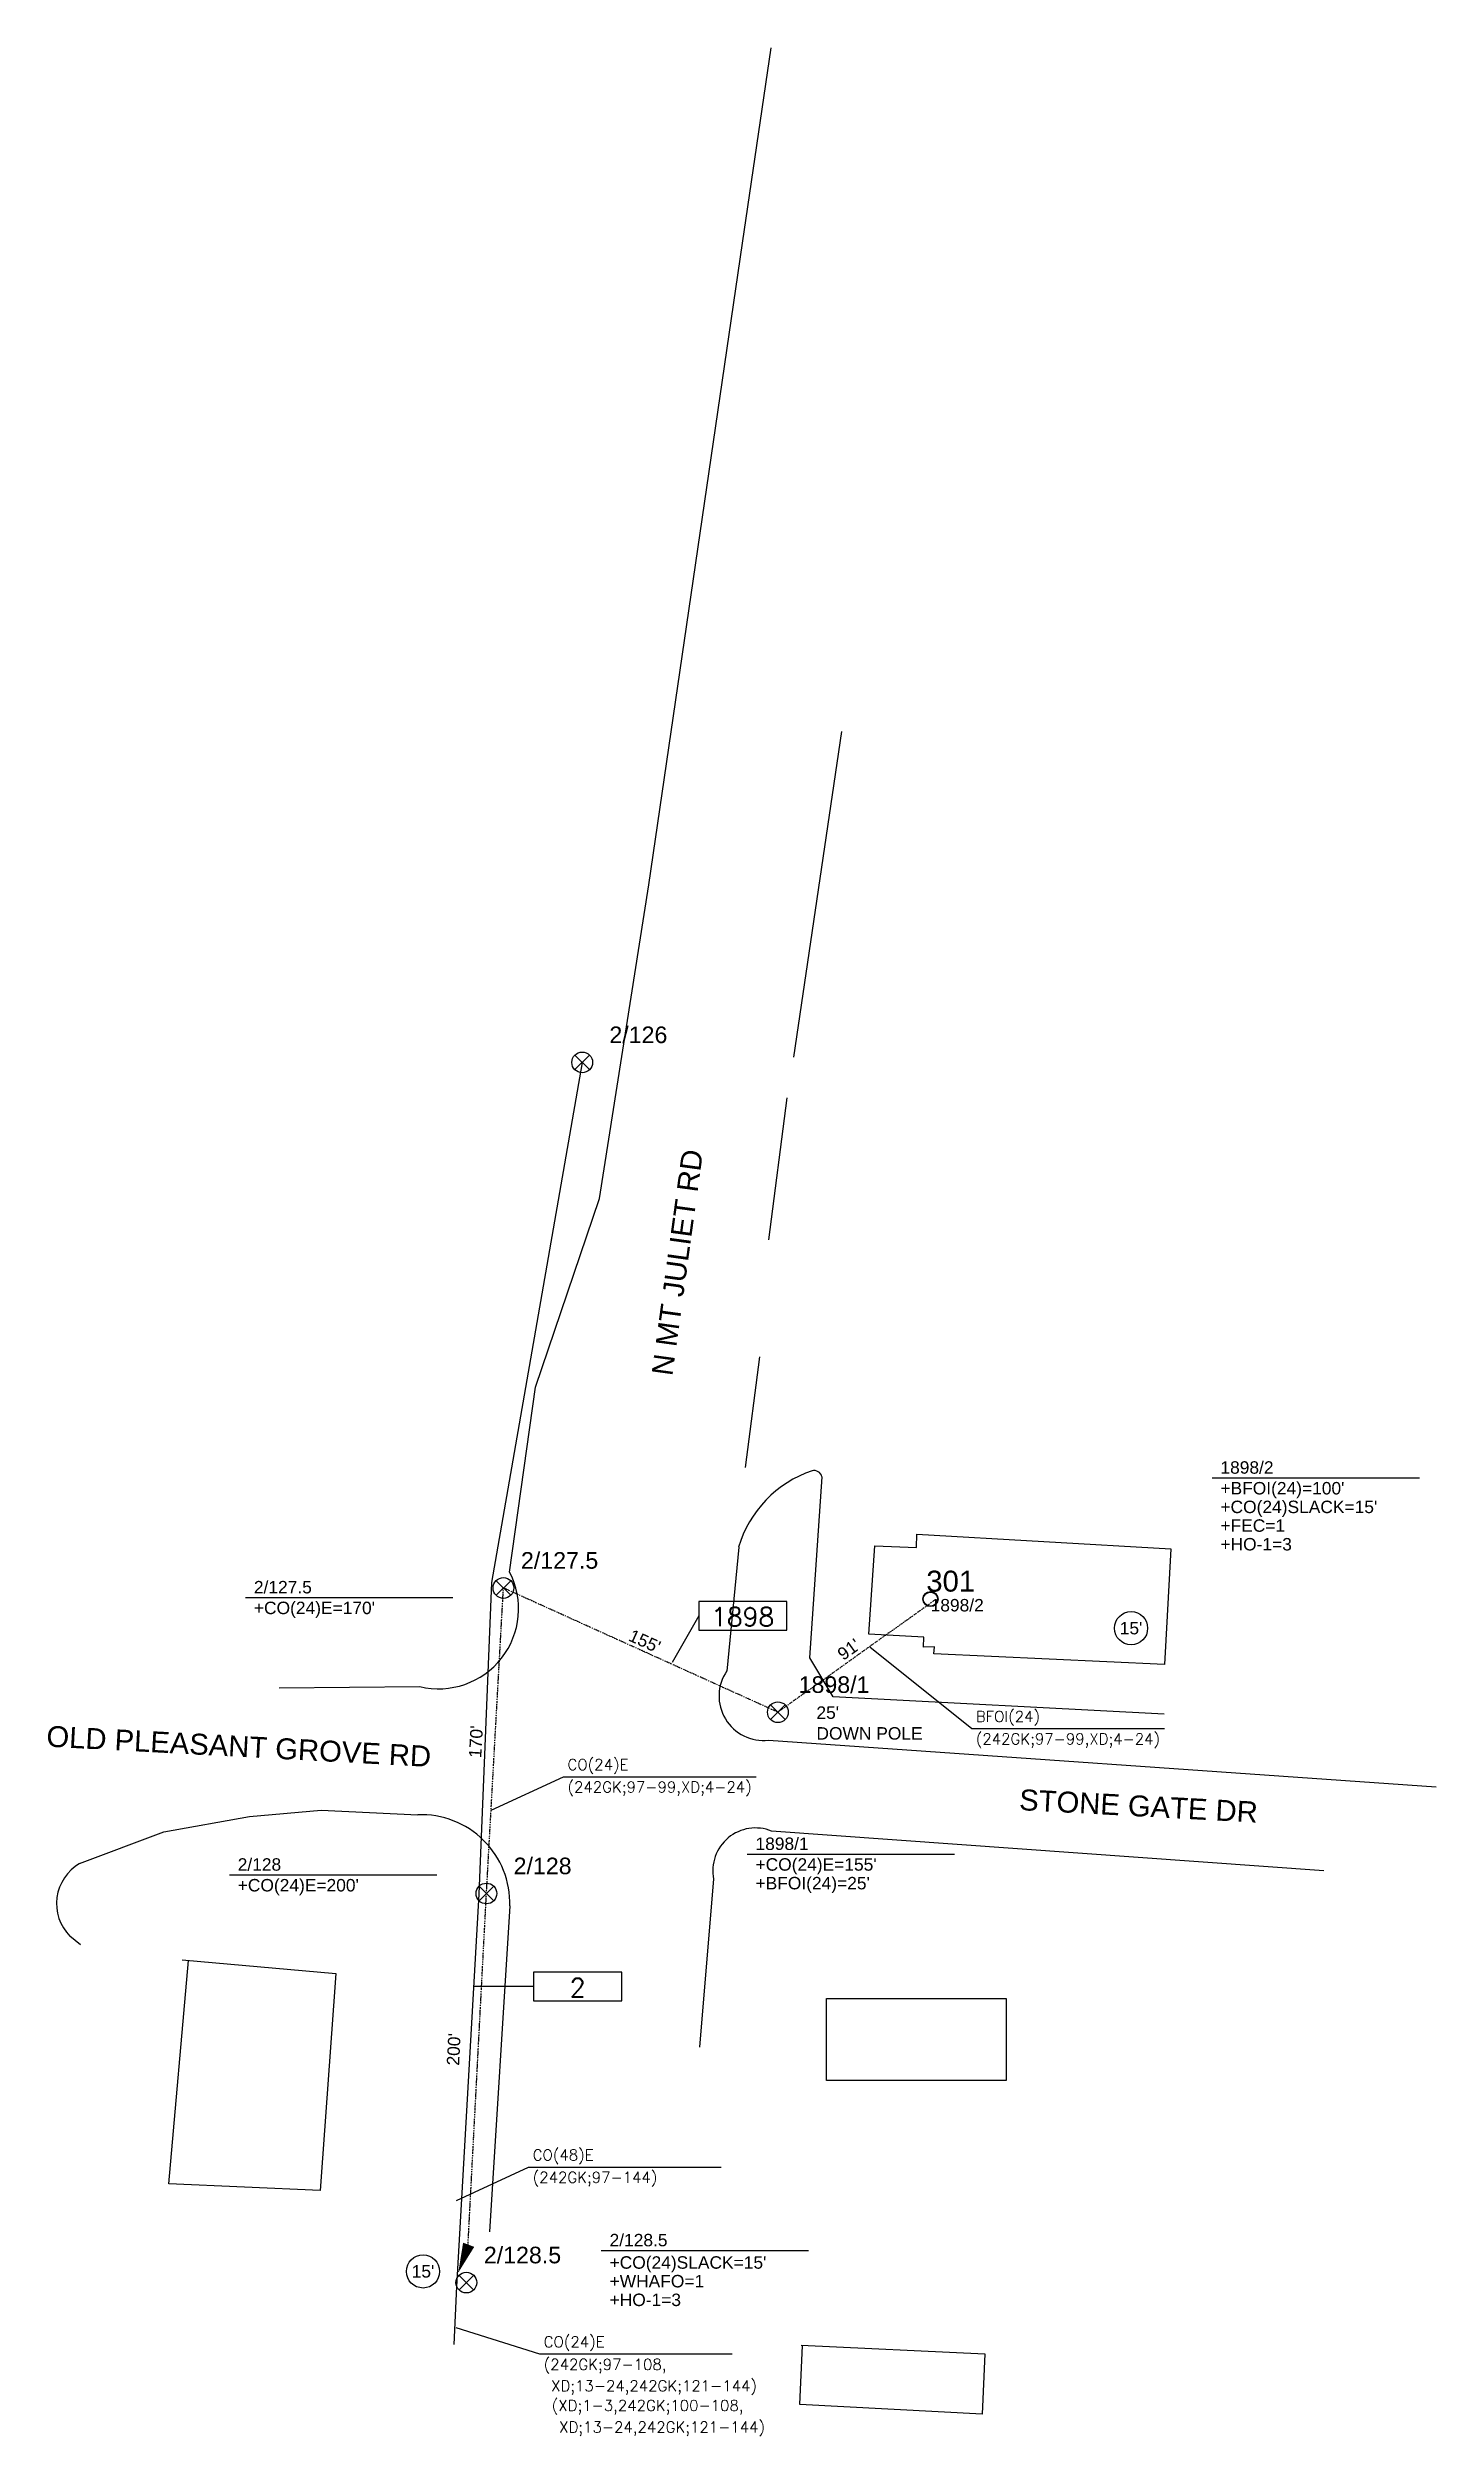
# Model space of a CAD drawing. Header units: inches. Extents: x 29 to 22121, y 36 to 12095.
# Drawn here: x 4219 to 4889, y 6001 to 7152 of the extents above; entities that cross this region are included whole.
import ezdxf
from ezdxf.enums import TextEntityAlignment as Align

# ---------------------------------------------------------------- set-up
doc = ezdxf.new("R2010")
doc.units = ezdxf.units.IN
doc.header["$MEASUREMENT"] = 0
doc.linetypes.add('DASHDOT', pattern=[1, 0.5, -0.25, 0, -0.25])
doc.layers.add('_Annotations', color=1, linetype='Continuous', lineweight=25)
for name, color, linetype in [('EPLNT', 50, 'Continuous'), ('ERTE', 7, 'Continuous'), ('Integrity Building Misc', 6, 'Continuous'), ('Integrity Cable-Aerial', 12, 'DASHDOT'), ('Integrity Cable-Aerial Text', 12, 'Continuous'), ('Integrity Cable-Buried Text', 12, 'Continuous'), ('Integrity Pole-Units', 12, 'Continuous'), ('Integrity Poles-Other', 1, 'Continuous'), ('Integrity Proposed', 12, 'Continuous'), ('Integrity Roads-EOP', 250, 'Continuous'), ('KF24', 3, 'Continuous'), ('PDF_ruthaddr.GA.SiteAddressPoint', 7, 'Continuous'), ('PDF_Text', 7, 'Continuous'), ('PONFOEX', 142, 'Continuous'), ('PRTE', 3, 'Continuous'), ('REDLINES', 12, 'Continuous')]:
    doc.layers.add(name, color=color, linetype=linetype)
doc.styles.add('PDF Arial', font='arial.ttf')
doc.styles.add('SIMP1', font='simplex.shx', dxfattribs={"height": 102})
doc.styles.add('SIMP2', font='SIMPLEX.shx', dxfattribs={"height": 180})
doc.styles.get("Standard").update_dxf_attribs({"font": 'arial.ttf'})

msp = doc.modelspace()

# ---------------------------------------------------------------- texts
at = {"layer": '_Annotations'}
for p in [(4742, 6390.2), (4400.4, 6080.1)]:
    msp.add_text("15'", height=6, dxfattribs=at).set_placement(p, align=Align.MIDDLE)
at = {"layer": '_Annotations', "insert": (4590.2, 6352.5), "char_height": 6, "attachment_point": 1}
msp.add_mtext_dynamic_manual_height_columns("25'\\PDOWN POLE", width=262.556, gutter_width=30, heights=[0], dxfattribs=at)
at = {"layer": 'PDF_Text', "char_height": 10.099, "attachment_point": 7, "style": 'PDF Arial'}
for s, insert, rotation in [('N MT JULIET RD', (4520.8, 6511.5), 82.1995), ('OLD PLEASANT GROVE RD', (4218.5, 6333), 356.9656), ('STONE GATE DR', (4687.8, 6302.4), 356.9656)]:
    msp.add_mtext(s, dxfattribs=dict(at, insert=insert, rotation=rotation))
at = {"layer": 'PDF_Text', "insert": (4643.2, 6407.7), "char_height": 10.1, "attachment_point": 7, "style": 'PDF Arial'}
msp.add_mtext('301', dxfattribs=at)

# ---------------------------------------------------------------- blocks, each defined once
blk = doc.blocks.new('iPole')
for p, q in [((-3.5, 3.5), (3.5, -3.5)), ((-3.5, -3.5), (3.5, 3.5))]:
    blk.add_line(p, q)
blk.add_circle((0, 0), 5)
for tag, p in [('STATUS', (27.1, 24.9)), ('POLENUM', (27.1, 13.3))]:
    blk.add_attdef(tag, text='', height=8).set_placement(p, align=Align.MIDDLE_CENTER)
at = {"flags": 1}
for tag, p in [('OWNER', (26.5, 1)), ('OWNER_NUM', (26.5, -7.5)), ('OTHER_NUM', (26.5, -16)), ('HEIGHT_CLASS', (26.5, -24.5)), ('YEAR', (26.5, -33)), ('LATLONG', (26.5, -41.6)), ('GROUND', (26.5, -50.1))]:
    blk.add_attdef(tag, text='', height=6, dxfattribs=at).set_placement(p, align=Align.MIDDLE_LEFT)
for tag, p in [('NEU', (0.4, -12.4)), ('TF', (0.4, -17.5)), ('LP', (0.4, -22.6)), ('ANTENNA', (0.4, -27.6)), ('SLCIR', (0.4, -32.7)), ('SL', (0.4, -37.7)), ('CATV', (0.4, -42.8)), ('ATT', (0.4, -47.9)), ('TDS', (0.4, -52.9)), ('UTC', (0.4, -58)), ('ZAYO', (0.4, -68.1)), ('CLEC', (0.4, -73.2)), ('XO', (0.4, -63.1)), ('TELCO', (0.4, -78.2)), ('CITY', (0.4, -83.3)), ('TRAFFIC', (0.4, -88.4)), ('OHG', (0.4, -93.4)), ('OTHER', (0.4, -98.5))]:
    blk.add_attdef(tag, text='', height=3.38, dxfattribs=at).set_placement(p, align=Align.BOTTOM_CENTER)
blk = doc.blocks.new('cable_span')
at = {"flags": 1}
for tag, p in [('POLENUM', (0, 18)), ('SEGMENT', (0, 9))]:
    blk.add_attdef(tag, text='', height=6, dxfattribs=at).set_placement(p, align=Align.BOTTOM_CENTER)
blk.add_attdef('LENGTH', text='', height=6).set_placement((0, 0), align=Align.BOTTOM_CENTER)
blk = doc.blocks.new('pole_info')
at = {"flags": 1}
for tag, p in [('POLENUM', (-140, 0)), ('POSITION', (-92.8, 0))]:
    blk.add_attdef(tag, p, '', height=6, dxfattribs=at)
for tag, p in [('ITEM1', (0, 0)), ('ITEM2', (41.8, 0))]:
    blk.add_attdef(tag, p, '', height=6)
blk = doc.blocks.new('pole_unit')
at = {"flags": 1}
for tag, p in [('POLENUM', (-140, 0)), ('POSITION', (-92.8, 0)), ('DWGNUM', (-45.5, 0))]:
    blk.add_attdef(tag, p, '', height=6, dxfattribs=at)
blk.add_attdef('AMOUNT', (0, 0), '', height=6)
blk = doc.blocks.new('DSGE')
at = {"layer": 'EPLNT', "color": 3, "style": 'SIMP1'}
for tag, p in [('FACILITY', (0, 0.087)), ('EXCNT', (0, -0.087)), ('COUNT', (0, -0.231))]:
    blk.add_attdef(tag, text='', height=0.084, dxfattribs=at).set_placement(p, align=Align.MIDDLE_CENTER)
blk = doc.blocks.new('ROUTEF')
at = {"layer": 'ERTE', "style": 'SIMP2'}
blk.add_attdef('RTNO', text='', height=0.15, dxfattribs=at).set_placement((0, 0.108), align=Align.MIDDLE)
at = {"layer": 'PRTE', "style": 'SIMP1'}
blk.add_attdef('PROUTE', text='', height=0.085, dxfattribs=at).set_placement((-0.008, 0.31), align=Align.MIDDLE)
blk = doc.blocks.new('RedArrow')
at = {"layer": 'REDLINES'}
blk.add_lwpolyline([(0, 0, 0, 0.048, 0), (0.12, 0, 0.048, 0.048, 0)], format="xyseb", dxfattribs=at)

# ---------------------------------------------------------------- linework, layer by layer
at = {"linetype": 'Continuous'}
for points in [[(4616, 6381.2), (4665.1, 6341.8), (4758.1, 6341.8)], [(4433.3, 6302.5), (4468.1, 6318.6), (4561.1, 6318.6)], [(4416.5, 6114.3), (4451.3, 6130.4), (4544.3, 6130.4)], [(4416.3, 6053), (4456.6, 6040.3), (4549.6, 6040.3)]]:
    msp.add_lwpolyline(points, dxfattribs=at)
at = {"layer": '_Annotations'}
for centre in [(4742, 6390.2), (4400.4, 6080.1)]:
    msp.add_circle(centre, 8, dxfattribs=at)
at = {"layer": 'ERTE', "color": 7, "flags": 128}
for points in [[(4533.4, 6389.3), (4575.9, 6389.3), (4575.9, 6403.1), (4533.4, 6403.1)], [(4453.7, 6210.6), (4496.3, 6210.6), (4496.3, 6224.4), (4453.7, 6224.4)]]:
    msp.add_lwpolyline(points, close=True, dxfattribs=at)
at = {"layer": 'ERTE', "flags": 128}
for points in [[(4533.4, 6396.2), (4520.6, 6373.6)], [(4453.7, 6217.5), (4424.6, 6217.5)]]:
    msp.add_lwpolyline(points, dxfattribs=at)
at = {"layer": 'Integrity Building Misc', "flags": 128}
for points in [[(4618.3, 6429.9), (4638.4, 6429.1), (4638.7, 6435.5), (4761.1, 6428.5), (4758.2, 6372.7), (4646.9, 6377.8), (4647.1, 6381.3), (4641.8, 6381), (4642, 6385.9), (4615.4, 6387.3), (4618.3, 6429.9)], [(4284.2, 6230.3), (4358.4, 6223.8), (4350.7, 6119.1), (4277.7, 6122.4), (4287.2, 6230)], [(4582.9, 6044.5), (4671.4, 6040.4), (4670.1, 6011.2), (4582.2, 6015.9), (4583.5, 6044.4)]]:
    msp.add_lwpolyline(points, dxfattribs=at)
at = {"layer": 'Integrity Building Misc'}
msp.add_lwpolyline([(4595.1, 6211.6), (4681.7, 6211.6), (4681.7, 6172.1), (4595.1, 6172.1)], close=True, dxfattribs=at)
at = {"layer": 'Integrity Cable-Aerial'}
for points in [[(4422, 6090.6), (4431, 6262.3), (4439.2, 6409.6)], [(4571.6, 6349.7), (4439.2, 6409.6)]]:
    msp.add_lwpolyline(points, dxfattribs=at)
at = {"layer": 'Integrity Cable-Aerial', "flags": 128}
msp.add_lwpolyline([(4645.7, 6402.6), (4571.6, 6349.7)], dxfattribs=at)
at = {"layer": 'Integrity Proposed', "flags": 128}
for points in [[(4781.1, 6462.7), (4881.1, 6462.7)], [(4314.8, 6405), (4414.8, 6405)], [(4556.8, 6281.3), (4656.8, 6281.3)], [(4307, 6271.3), (4407, 6271.3)], [(4486.4, 6090.2), (4586.4, 6090.2)]]:
    msp.add_lwpolyline(points, dxfattribs=at)
at = {"layer": 'Integrity Roads-EOP', "flags": 128}
for points in [[(4442.2, 6417.3), (4454.7, 6506.4), (4485.5, 6597.4), (4509.4, 6748.6), (4554.6, 7057.9), (4568.4, 7152.2)], [(4602.3, 6822.5), (4579.1, 6665.6)], [(4575.9, 6645.9), (4567.1, 6577.5)], [(4562.7, 6521), (4555.8, 6467.7)], [(4758, 6348.8), (4598.3, 6357.1), (4587, 6375.9), (4592.9, 6463.2)], [(4552.7, 6429.2), (4547, 6369.5)], [(4331, 6361.4), (4398.8, 6362.1)], [(4567.1, 6336.3), (4889.2, 6313.7)], [(4234.7, 6276.8), (4275.3, 6292.1), (4316.7, 6299.4), (4351.3, 6302.4), (4397.9, 6300.2)], [(4835, 6273.3), (4568.5, 6292.4)], [(4540.6, 6269.3), (4533.8, 6188.2)], [(4442.3, 6256.3), (4432.5, 6099.2)], [(4235.1, 6237.5), (4230, 6241.8)]]:
    msp.add_lwpolyline(points, dxfattribs=at)
at = {"layer": 'Integrity Roads-EOP'}
for centre, radius, start, end in [((4605.5, 6413.9), 55, 108.4682, 163.8464), ((4589.1, 6462.3), 3.9, 14.66, 105.081), ((4407.9, 6399.6), 38.6, 256.4724, 27.2999), ((4564.6, 6357.5), 21.4, 145.6232, 276.6476), ((4399.5, 6257.5), 42.8, 358.3863, 92.1964), ((4560.8, 6273.3), 20.6, 67.8468, 191.46), ((4246, 6257.4), 22.4, 120.2094, 224.5024)]:
    msp.add_arc(centre, radius, start, end, dxfattribs=at)
at = {"layer": 'PDF_ruthaddr.GA.SiteAddressPoint', "lineweight": 35}
for points in [[(4645.2, 6407.7), (4643.2, 6407.7), (4641.6, 6406.2), (4641.6, 6404.3)], [(4645.2, 6407.6), (4643.2, 6407.6), (4641.6, 6406.1), (4641.6, 6404.2)], [(4641.6, 6404.3), (4641.6, 6402.4), (4643.2, 6400.9), (4645.2, 6400.9)], [(4641.6, 6404.2), (4641.6, 6402.3), (4643.2, 6400.8), (4645.2, 6400.8)], [(4648.8, 6404.3), (4648.8, 6406.2), (4647.2, 6407.7), (4645.2, 6407.7)], [(4648.9, 6404.2), (4648.9, 6406.1), (4647.3, 6407.6), (4645.2, 6407.6)], [(4645.2, 6400.9), (4647.2, 6400.9), (4648.8, 6402.4), (4648.8, 6404.3)], [(4645.2, 6400.8), (4647.3, 6400.8), (4648.9, 6402.3), (4648.9, 6404.2)]]:
    msp.add_open_spline(points, degree=3, dxfattribs=at)
at = {"layer": 'PONFOEX', "flags": 128}
msp.add_lwpolyline([(4477.2, 6663), (4433.4, 6412.3), (4427.4, 6262), (4416.6, 6072.8), (4415.2, 6044.9)], dxfattribs=at)

# ---------------------------------------------------------------- block references
at = {"layer": 'ERTE', "xscale": 59.14494762415365, "yscale": 59.14494762415365, "zscale": 59.14494762415365}
for p, values in [((4554.6, 6389.3), {'RTNO': '1898'}), ((4475, 6210.6), {'RTNO': '2'})]:
    msp.add_blockref('ROUTEF', p, dxfattribs=at).add_auto_attribs(values)
at = {"layer": 'Integrity Cable-Aerial Text'}
for p, rotation, values in [((4505.4, 6379.6), 335.6594176592563, {'LENGTH': "155'"}), ((4430.7, 6335.2), 86.80851919275253, {'LENGTH': "170'"}), ((4420, 6186.9), 87.02033024640612, {'LENGTH': "200'"})]:
    msp.add_blockref('cable_span', p, dxfattribs=dict(at, rotation=rotation)).add_auto_attribs(values)
at = {"layer": 'Integrity Cable-Buried Text', "rotation": 35.53255405024623}
msp.add_blockref('cable_span', (4608.6, 6376.1), dxfattribs=at).add_auto_attribs({'LENGTH': "91'"})
at = {"layer": 'Integrity Pole-Units'}
for p, values in [((4785.1, 6454.7), {'AMOUNT': "+BFOI(24)=100'"}), ((4785.1, 6445.7), {'AMOUNT': "+CO(24)SLACK=15'"}), ((4785.1, 6436.7), {'AMOUNT': '+FEC=1'}), ((4785.1, 6427.7), {'AMOUNT': '+HO-1=3'}), ((4318.8, 6397), {'AMOUNT': "+CO(24)E=170'"}), ((4560.8, 6273.3), {'AMOUNT': "+CO(24)E=155'"}), ((4311, 6263.3), {'AMOUNT': "+CO(24)E=200'"}), ((4560.8, 6264.3), {'AMOUNT': "+BFOI(24)=25'"}), ((4490.4, 6081.4), {'AMOUNT': "+CO(24)SLACK=15'"}), ((4490.4, 6072.4), {'AMOUNT': '+WHAFO=1'}), ((4490.4, 6063.4), {'AMOUNT': '+HO-1=3'})]:
    msp.add_blockref('pole_unit', p, dxfattribs=at).add_auto_attribs(values)
at = {"layer": 'Integrity Poles-Other'}
for p, values in [((4439.2, 6409.6), {'POLENUM': '2/127.5'}), ((4571.6, 6349.7), {'POLENUM': '1898/1'}), ((4431, 6262.3), {'POLENUM': '2/128'}), ((4421.3, 6074.7), {'POLENUM': '2/128.5'})]:
    msp.add_blockref('iPole', p, dxfattribs=at).add_auto_attribs(values)
at = {"layer": 'Integrity Proposed'}
for p, values in [((4785.1, 6464.7), {'ITEM1': '1898/2'}), ((4318.8, 6407), {'ITEM1': '2/127.5'}), ((4645.3, 6398.3), {'ITEM1': '1898/2'}), ((4560.8, 6283.3), {'ITEM1': '1898/1'}), ((4311, 6273.3), {'ITEM1': '2/128'}), ((4490.4, 6092.2), {'ITEM1': '2/128.5'})]:
    msp.add_blockref('pole_info', p, dxfattribs=at).add_auto_attribs(values)
at = {"layer": 'KF24'}
msp.add_blockref('iPole', (4477.2, 6663), dxfattribs=at).add_auto_attribs({'POLENUM': '2/126'})
at = {"layer": 'PONFOEX', "linetype": 'Continuous'}
ref = msp.add_blockref('DSGE', (4659.8, 6342.2), dxfattribs=dict(at, xscale=62.10967976039041, yscale=62.10967976039041, zscale=62.10967976039041))
ref.add_attrib('FACILITY', 'BFOI(24)', (4667.1, 6345), dxfattribs={"layer": 'REDLINES', "height": 5.28, "style": 'SIMP1'})
ref.add_attrib('EXCNT', '(242GK;97-99,XD;4-24)', (4667.1, 6334.2), dxfattribs={"layer": 'REDLINES', "height": 5.279, "style": 'SIMP1'})
ref = msp.add_blockref('DSGE', (4462.8, 6319), dxfattribs=dict(at, xscale=62.10967976039041, yscale=62.10967976039041, zscale=62.10967976039041))
ref.add_attrib('FACILITY', 'CO(24)E', (4470.1, 6321.8), dxfattribs={"layer": 'REDLINES', "height": 5.28, "style": 'SIMP1'})
ref.add_attrib('EXCNT', '(242GK;97-99,XD;4-24)', (4470.1, 6311), dxfattribs={"layer": 'REDLINES', "height": 5.279, "style": 'SIMP1'})
ref = msp.add_blockref('DSGE', (4446, 6130.8), dxfattribs=dict(at, xscale=62.10967976039041, yscale=62.10967976039041, zscale=62.10967976039041))
ref.add_attrib('FACILITY', 'CO(48)E', (4453.3, 6133.6), dxfattribs={"height": 5.28, "style": 'SIMP1'})
ref.add_attrib('EXCNT', '(242GK;97-144)', (4453.3, 6122.8), dxfattribs={"height": 5.279, "style": 'SIMP1'})
ref = msp.add_blockref('DSGE', (4451.3, 6040.6), dxfattribs=dict(at, xscale=62.10967976039041, yscale=62.10967976039041, zscale=62.10967976039041))
ref.add_attrib('FACILITY', 'CO(24)E', (4458.6, 6043.5), dxfattribs={"height": 5.28, "style": 'SIMP1'})
ref.add_attrib('EXCNT', '(242GK;97-108,', (4458.6, 6032.6), dxfattribs={"height": 5.279, "style": 'SIMP1'})
ref.add_attrib('COUNT', 'XD;13-24,242GK;121-144)', dxfattribs={"height": 5.279, "style": 'SIMP1'}).set_placement((4462.2, 6020.7), align=Align.BOTTOM_LEFT)
ref = msp.add_blockref('DSGE', (4455.2, 6020.8), dxfattribs=dict(at, xscale=62.10967976039041, yscale=62.10967976039041, zscale=62.10967976039041))
ref.add_attrib('EXCNT', '(XD;1-3,242GK;100-108,', (4462.5, 6012.8), dxfattribs={"layer": 'REDLINES', "height": 5.279, "style": 'SIMP1'})
ref.add_attrib('COUNT', 'XD;13-24,242GK;121-144)', dxfattribs={"layer": 'REDLINES', "height": 5.279, "style": 'SIMP1'}).set_placement((4466.1, 6000.8), align=Align.BOTTOM_LEFT)
at = {"layer": 'REDLINES', "xscale": 119.4636287531962, "yscale": 119.4636287531962, "zscale": 119.4636287531962, "rotation": 69.4857639594614}
msp.add_blockref('RedArrow', (4417.4, 6079.5), dxfattribs=at)

msp.set_redraw_order([(e.dxf.handle, doc.entitydb.next_handle()) for e in msp.query("TEXT MTEXT ATTDEF DIMENSION ARC_DIMENSION")])  # texts and dimensions are drawn at this point

doc.saveas('drawing.dxf')
